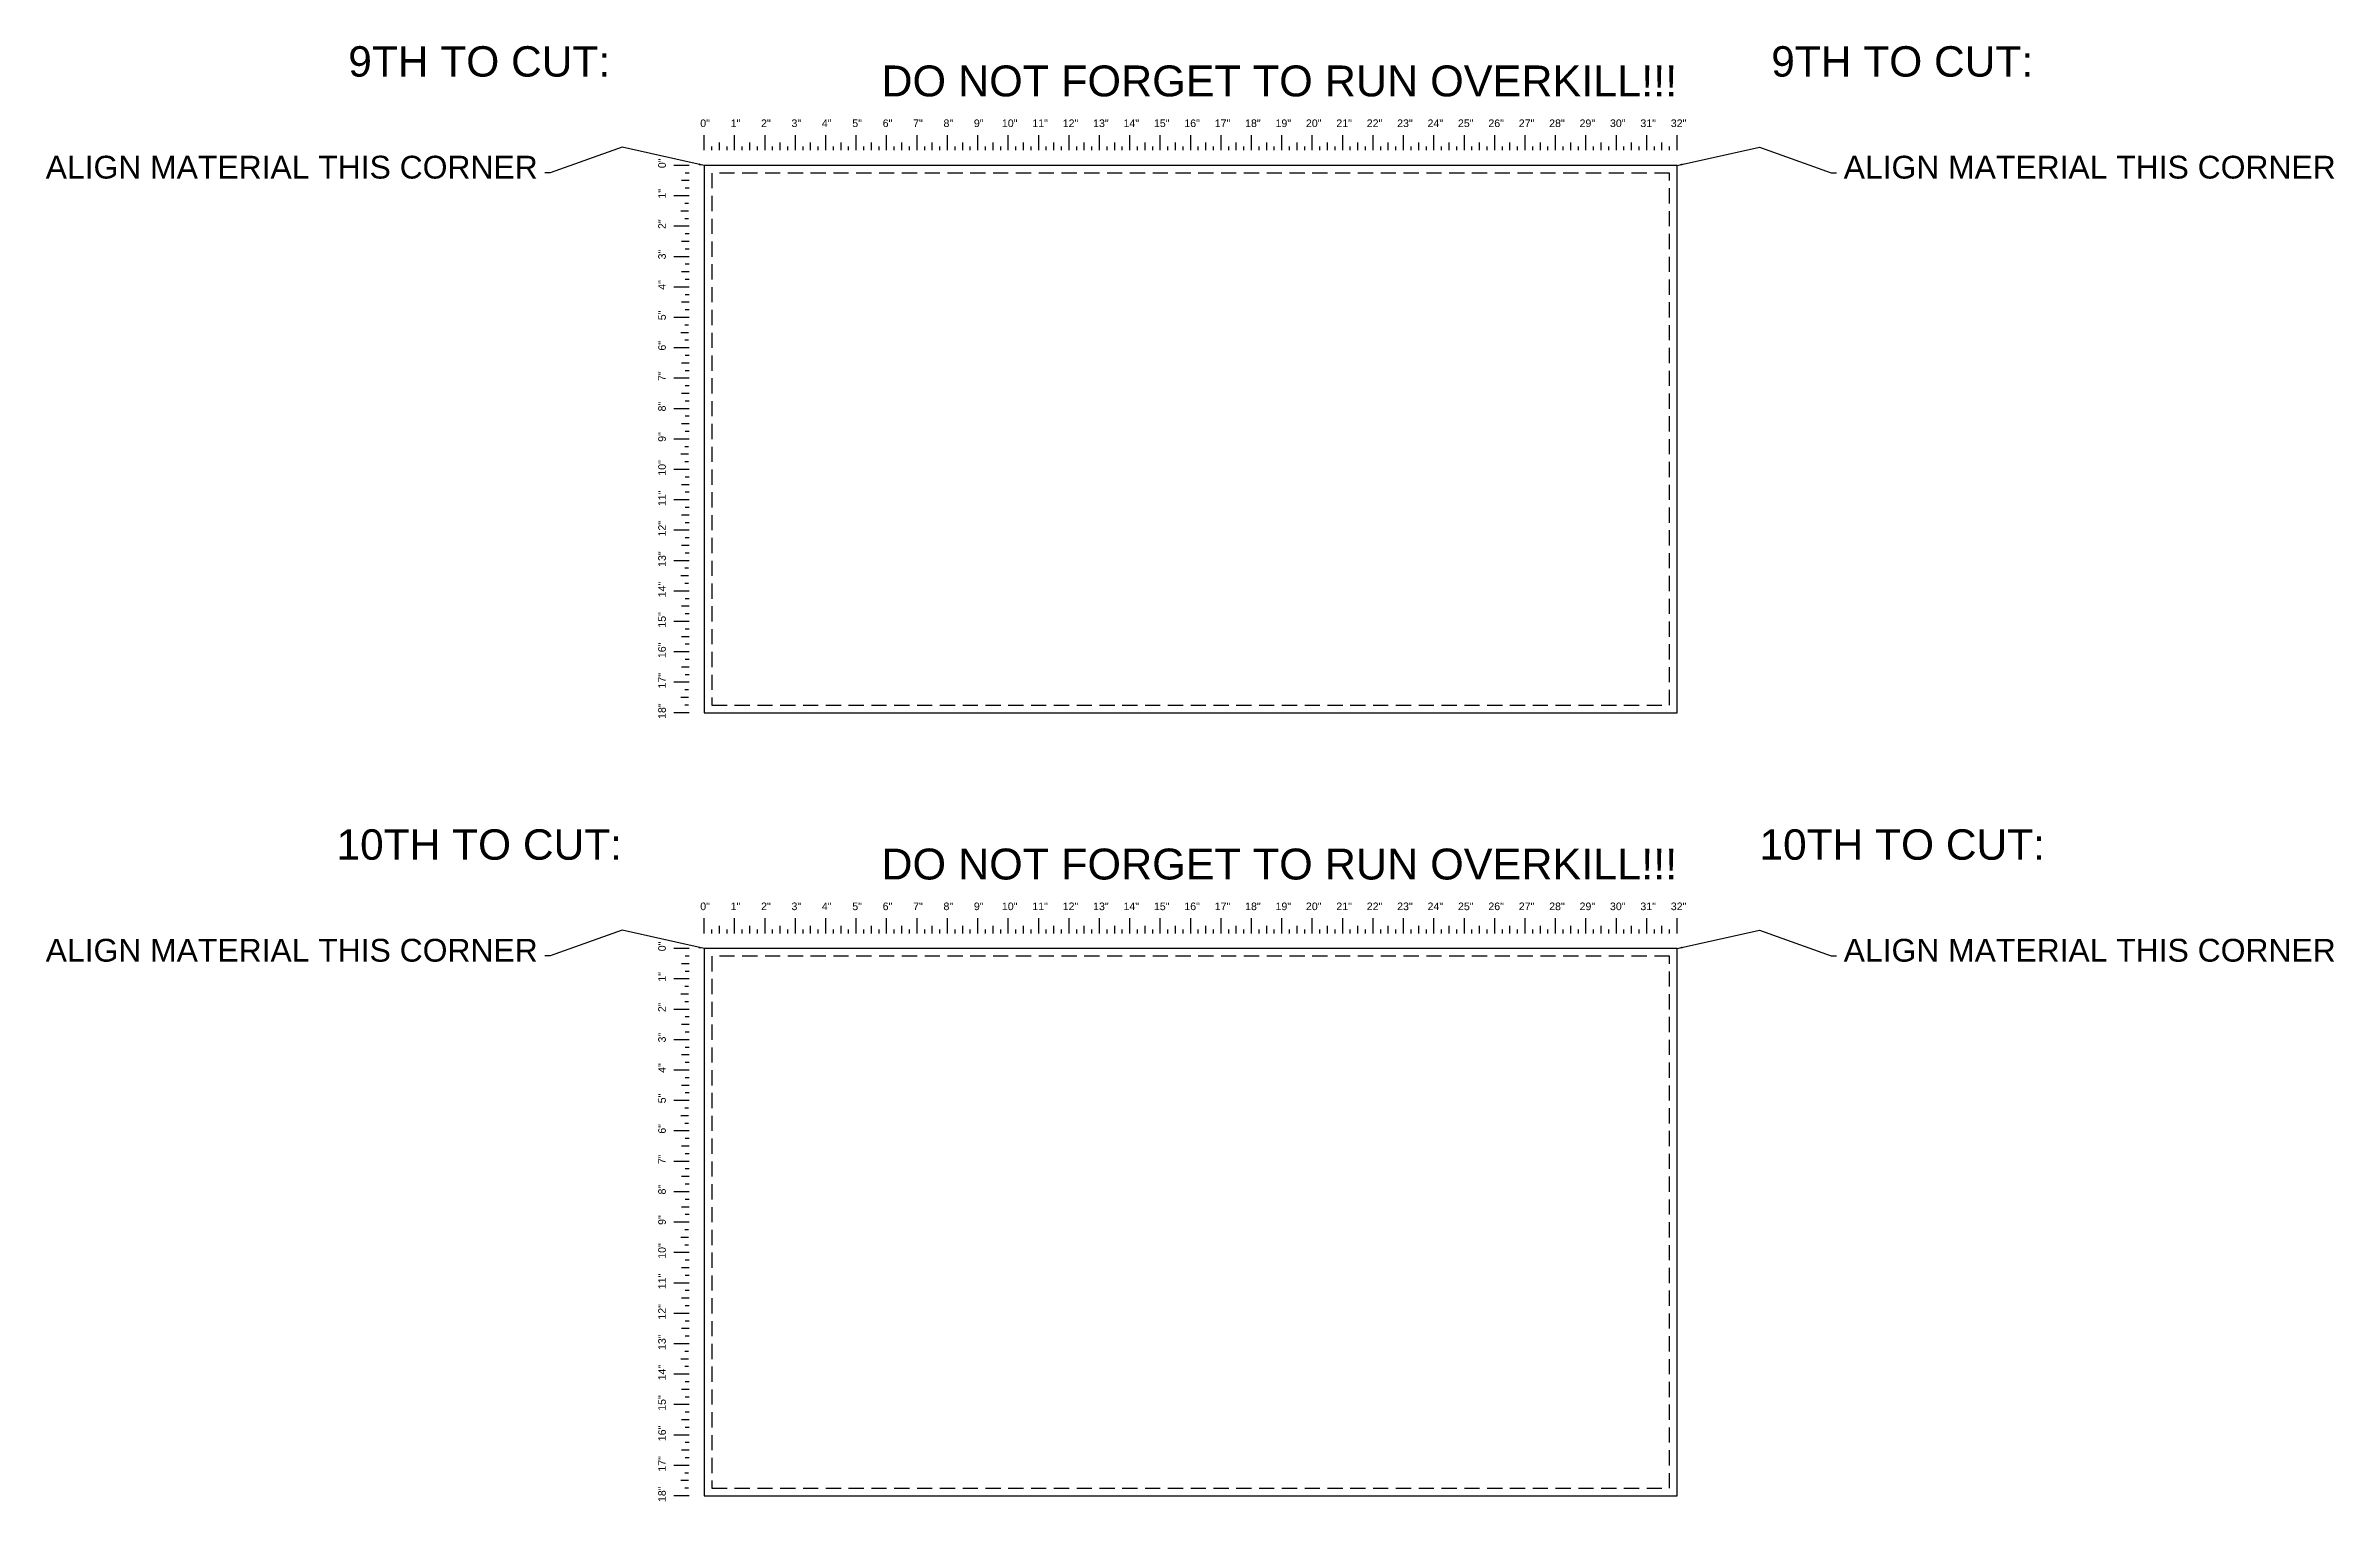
# Model space of a CAD drawing. Header units: inches. Extents: x 15 to 91, y 8 to 301.
# Drawn here: x 15.5 to 90.8, y 7.6 to 55.4 of the extents above; entities that cross this region are included whole.
import ezdxf

# ---------------------------------------------------------------- set-up
doc = ezdxf.new("R2010")
doc.units = ezdxf.units.IN
doc.header["$MEASUREMENT"] = 0
doc.linetypes.add('DASHED', pattern=[0.75, 0.5, -0.25])
doc.layers.get('Defpoints').update_dxf_attribs({"true_color": 0x000000})
doc.layers.add('2 - Engrave - Shallow (VECTOR)', color=1, linetype='Continuous', true_color=0xff0000)
doc.dimstyles.get("Standard").update_dxf_attribs({"dimtxt": 0.18, "dimasz": 0.18, "dimexe": 0.18, "dimexo": 0.0625, "dimgap": 0.09, "dimtad": 0, "dimtih": 1, "dimtoh": 1, "dimdec": 4, "dimzin": 0, "dimdsep": 46, "dimtxsty": 'Standard', "dimcen": 0.09, "dimadec": 0, "dimazin": 0, "dimtfac": 1, "dimtdec": 4, "dimtofl": 0, "dimtmove": 0, "dimatfit": 3, "dimfxl": 0, "dimtolj": 1, "dimtzin": 0, "dimarcsym": 0})

msp = doc.modelspace()

# ---------------------------------------------------------------- texts
at = {"layer": '2 - Engrave - Shallow (VECTOR)', "char_height": 1.01586, "width": 27.7709, "attachment_point": 3, "line_spacing_factor": 0.963855}
for insert in [(69.14, 54.773), (69.14, 29.016)]:
    msp.add_mtext('\\fArial;DO NOT FORGET TO RUN OVERKILL!!!', dxfattribs=dict(at, insert=insert))
at = {"layer": 'Defpoints', "line_spacing_factor": 0.963855}
for s, insert, char_height, width, attachment_point in [('\\fArial;9TH TO CUT:', (29.739, 55.407), 1, 9.51807, 2), ('\\fArial;9TH TO CUT:', (76.541, 55.407), 1, 9.51807, 2), ('\\fArial;0"', (37.327, 52.998), 0.25, 0.54819, 3), ('\\fArial;1"', (38.327, 52.998), 0.25, 0.5241, 3), ('\\fArial;2"', (39.327, 52.998), 0.25, 0.55271, 3), ('\\fArial;3"', (40.327, 52.998), 0.25, 0.54819, 3), ('\\fArial;4"', (41.327, 52.998), 0.25, 0.55873, 3), ('\\fArial;5"', (42.327, 52.998), 0.25, 0.54819, 3), ('\\fArial;6"', (43.327, 52.998), 0.25, 0.5497, 3), ('\\fArial;7"', (44.327, 52.998), 0.25, 0.54669, 3), ('\\fArial;8"', (45.327, 52.998), 0.25, 0.54819, 3), ('\\fArial;9"', (46.327, 52.998), 0.25, 0.54819, 3), ('\\fArial;10"', (47.442, 52.998), 0.25, 0.7244, 3), ('\\fArial;11"', (48.442, 52.998), 0.25, 0.6988, 3), ('\\fArial;12"', (49.442, 52.998), 0.25, 0.7244, 3), ('\\fArial;13"', (50.442, 52.998), 0.25, 0.7244, 3), ('\\fArial;14"', (51.442, 52.998), 0.25, 0.7244, 3), ('\\fArial;15"', (52.442, 52.998), 0.25, 0.7244, 3), ('\\fArial;16"', (53.442, 52.998), 0.25, 0.7244, 3), ('\\fArial;17"', (54.442, 52.998), 0.25, 0.7244, 3), ('\\fArial;18"', (55.442, 52.998), 0.25, 0.7244, 3), ('\\fArial;19"', (56.442, 52.998), 0.25, 0.7244, 3), ('\\fArial;20"', (57.442, 52.998), 0.25, 0.75301, 3), ('\\fArial;21"', (58.442, 52.998), 0.25, 0.75301, 3), ('\\fArial;22"', (59.442, 52.998), 0.25, 0.75301, 3), ('\\fArial;23"', (60.442, 52.998), 0.25, 0.75301, 3), ('\\fArial;24"', (61.442, 52.998), 0.25, 0.75301, 3), ('\\fArial;25"', (62.442, 52.998), 0.25, 0.75301, 3), ('\\fArial;26"', (63.442, 52.998), 0.25, 0.75301, 3), ('\\fArial;27"', (64.442, 52.998), 0.25, 0.75301, 3), ('\\fArial;28"', (65.442, 52.998), 0.25, 0.75301, 3), ('\\fArial;29"', (66.442, 52.998), 0.25, 0.75301, 3), ('\\fArial;30"', (67.442, 52.998), 0.25, 0.74849, 3), ('\\fArial;31"', (68.442, 52.998), 0.25, 0.74849, 3), ('\\fArial;32"', (69.442, 52.998), 0.25, 0.74849, 3), ('\\fArial;ALIGN MATERIAL THIS CORNER', (31.663, 51.804), 0.75, 17.3494, 3), ('\\fArial;ALIGN MATERIAL THIS CORNER', (74.617, 51.804), 0.75, 17.3494, 1), ('\\fArial;10TH TO CUT:', (29.739, 29.65), 1, 10.22892, 2), ('\\fArial;10TH TO CUT:', (76.541, 29.65), 1, 10.22892, 2), ('\\fArial;0"', (37.327, 27.242), 0.25, 0.54819, 3), ('\\fArial;1"', (38.327, 27.242), 0.25, 0.5241, 3), ('\\fArial;2"', (39.327, 27.242), 0.25, 0.55271, 3), ('\\fArial;3"', (40.327, 27.242), 0.25, 0.54819, 3), ('\\fArial;4"', (41.327, 27.242), 0.25, 0.55873, 3), ('\\fArial;5"', (42.327, 27.242), 0.25, 0.54819, 3), ('\\fArial;6"', (43.327, 27.242), 0.25, 0.5497, 3), ('\\fArial;7"', (44.327, 27.242), 0.25, 0.54669, 3), ('\\fArial;8"', (45.327, 27.242), 0.25, 0.54819, 3), ('\\fArial;9"', (46.327, 27.242), 0.25, 0.54819, 3), ('\\fArial;10"', (47.442, 27.242), 0.25, 0.7244, 3), ('\\fArial;11"', (48.442, 27.242), 0.25, 0.6988, 3), ('\\fArial;12"', (49.442, 27.242), 0.25, 0.7244, 3), ('\\fArial;13"', (50.442, 27.242), 0.25, 0.7244, 3), ('\\fArial;14"', (51.442, 27.242), 0.25, 0.7244, 3), ('\\fArial;15"', (52.442, 27.242), 0.25, 0.7244, 3), ('\\fArial;16"', (53.442, 27.242), 0.25, 0.7244, 3), ('\\fArial;17"', (54.442, 27.242), 0.25, 0.7244, 3), ('\\fArial;18"', (55.442, 27.242), 0.25, 0.7244, 3), ('\\fArial;19"', (56.442, 27.242), 0.25, 0.7244, 3), ('\\fArial;20"', (57.442, 27.242), 0.25, 0.75301, 3), ('\\fArial;21"', (58.442, 27.242), 0.25, 0.75301, 3), ('\\fArial;22"', (59.442, 27.242), 0.25, 0.75301, 3), ('\\fArial;23"', (60.442, 27.242), 0.25, 0.75301, 3), ('\\fArial;24"', (61.442, 27.242), 0.25, 0.75301, 3), ('\\fArial;25"', (62.442, 27.242), 0.25, 0.75301, 3), ('\\fArial;26"', (63.442, 27.242), 0.25, 0.75301, 3), ('\\fArial;27"', (64.442, 27.242), 0.25, 0.75301, 3), ('\\fArial;28"', (65.442, 27.242), 0.25, 0.75301, 3), ('\\fArial;29"', (66.442, 27.242), 0.25, 0.75301, 3), ('\\fArial;30"', (67.442, 27.242), 0.25, 0.74849, 3), ('\\fArial;31"', (68.442, 27.242), 0.25, 0.74849, 3), ('\\fArial;32"', (69.442, 27.242), 0.25, 0.74849, 3), ('\\fArial;ALIGN MATERIAL THIS CORNER', (31.663, 26.047), 0.75, 17.3494, 3), ('\\fArial;ALIGN MATERIAL THIS CORNER', (74.617, 26.047), 0.75, 17.3494, 1)]:
    msp.add_mtext(s, dxfattribs=dict(at, insert=insert, char_height=char_height, width=width, attachment_point=attachment_point))
at = {"layer": 'Defpoints', "char_height": 0.25, "attachment_point": 1, "rotation": 90, "line_spacing_factor": 0.963855}
for s, insert, width in [('\\fArial;0"', (35.626, 51.395), 0.54819), ('\\fArial;1"', (35.626, 50.395), 0.5241), ('\\fArial;2"', (35.626, 49.395), 0.55271), ('\\fArial;3"', (35.626, 48.395), 0.54819), ('\\fArial;4"', (35.626, 47.395), 0.55873), ('\\fArial;5"', (35.626, 46.395), 0.54819), ('\\fArial;6"', (35.626, 45.395), 0.5497), ('\\fArial;7"', (35.626, 44.395), 0.54669), ('\\fArial;8"', (35.626, 43.395), 0.54819), ('\\fArial;9"', (35.626, 42.395), 0.54819), ('\\fArial;10"', (35.626, 41.281), 0.7244), ('\\fArial;11"', (35.626, 40.281), 0.6988), ('\\fArial;12"', (35.626, 39.281), 0.7244), ('\\fArial;13"', (35.626, 38.281), 0.7244), ('\\fArial;14"', (35.626, 37.281), 0.7244), ('\\fArial;15"', (35.626, 36.281), 0.7244), ('\\fArial;16"', (35.626, 35.281), 0.7244), ('\\fArial;17"', (35.626, 34.281), 0.7244), ('\\fArial;18"', (35.626, 33.281), 0.7244), ('\\fArial;0"', (35.626, 25.639), 0.54819), ('\\fArial;1"', (35.626, 24.639), 0.5241), ('\\fArial;2"', (35.626, 23.639), 0.55271), ('\\fArial;3"', (35.626, 22.639), 0.54819), ('\\fArial;4"', (35.626, 21.639), 0.55873), ('\\fArial;5"', (35.626, 20.639), 0.54819), ('\\fArial;6"', (35.626, 19.639), 0.5497), ('\\fArial;7"', (35.626, 18.639), 0.54669), ('\\fArial;8"', (35.626, 17.639), 0.54819), ('\\fArial;9"', (35.626, 16.639), 0.54819), ('\\fArial;10"', (35.626, 15.524), 0.7244), ('\\fArial;11"', (35.626, 14.524), 0.6988), ('\\fArial;12"', (35.626, 13.524), 0.7244), ('\\fArial;13"', (35.626, 12.524), 0.7244), ('\\fArial;14"', (35.626, 11.524), 0.7244), ('\\fArial;15"', (35.626, 10.524), 0.7244), ('\\fArial;16"', (35.626, 9.524), 0.7244), ('\\fArial;17"', (35.626, 8.524), 0.7244), ('\\fArial;18"', (35.626, 7.524), 0.7244)]:
    msp.add_mtext(s, dxfattribs=dict(at, insert=insert, width=width))

# ---------------------------------------------------------------- linework, layer by layer
at = {"layer": 'Defpoints'}
for p, q in [((37.14, 51.985), (37.14, 52.485)), ((37.39, 51.985), (37.39, 52.11)), ((37.64, 51.985), (37.64, 52.235)), ((37.89, 51.985), (37.89, 52.11)), ((38.14, 51.985), (38.14, 52.485)), ((38.39, 51.985), (38.39, 52.11)), ((38.64, 51.985), (38.64, 52.235)), ((38.89, 51.985), (38.89, 52.11)), ((39.14, 51.985), (39.14, 52.485)), ((39.39, 51.985), (39.39, 52.11)), ((39.64, 51.985), (39.64, 52.235)), ((39.89, 51.985), (39.89, 52.11)), ((40.14, 51.985), (40.14, 52.485)), ((40.39, 51.985), (40.39, 52.11)), ((40.64, 51.985), (40.64, 52.235)), ((40.89, 51.985), (40.89, 52.11)), ((41.14, 51.985), (41.14, 52.485)), ((41.39, 51.985), (41.39, 52.11)), ((41.64, 51.985), (41.64, 52.235)), ((41.89, 51.985), (41.89, 52.11)), ((42.14, 51.985), (42.14, 52.485)), ((42.39, 51.985), (42.39, 52.11)), ((42.64, 51.985), (42.64, 52.235)), ((42.89, 51.985), (42.89, 52.11)), ((43.14, 51.985), (43.14, 52.485)), ((43.39, 51.985), (43.39, 52.11)), ((43.64, 51.985), (43.64, 52.235)), ((43.89, 51.985), (43.89, 52.11)), ((44.14, 51.985), (44.14, 52.485)), ((44.39, 51.985), (44.39, 52.11)), ((44.64, 51.985), (44.64, 52.235)), ((44.89, 51.985), (44.89, 52.11)), ((45.14, 51.985), (45.14, 52.485)), ((45.39, 51.985), (45.39, 52.11)), ((45.64, 51.985), (45.64, 52.235)), ((45.89, 51.985), (45.89, 52.11)), ((46.14, 51.985), (46.14, 52.485)), ((46.39, 51.985), (46.39, 52.11)), ((46.64, 51.985), (46.64, 52.235)), ((46.89, 51.985), (46.89, 52.11)), ((47.14, 51.985), (47.14, 52.485)), ((47.39, 51.985), (47.39, 52.11)), ((47.64, 51.985), (47.64, 52.235)), ((47.89, 51.985), (47.89, 52.11)), ((48.14, 51.985), (48.14, 52.485)), ((48.39, 51.985), (48.39, 52.11)), ((48.64, 51.985), (48.64, 52.235)), ((48.89, 51.985), (48.89, 52.11)), ((49.14, 51.985), (49.14, 52.485)), ((49.39, 51.985), (49.39, 52.11)), ((49.64, 51.985), (49.64, 52.235)), ((49.89, 51.985), (49.89, 52.11)), ((50.14, 51.985), (50.14, 52.485)), ((50.39, 51.985), (50.39, 52.11)), ((50.64, 51.985), (50.64, 52.235)), ((50.89, 51.985), (50.89, 52.11)), ((51.14, 51.985), (51.14, 52.485)), ((51.39, 51.985), (51.39, 52.11)), ((51.64, 51.985), (51.64, 52.235)), ((51.89, 51.985), (51.89, 52.11)), ((52.14, 51.985), (52.14, 52.485)), ((52.39, 51.985), (52.39, 52.11)), ((52.64, 51.985), (52.64, 52.235)), ((52.89, 51.985), (52.89, 52.11)), ((53.14, 51.985), (53.14, 52.485)), ((53.39, 51.985), (53.39, 52.11)), ((53.64, 51.985), (53.64, 52.235)), ((53.89, 51.985), (53.89, 52.11)), ((54.14, 51.985), (54.14, 52.485)), ((54.39, 51.985), (54.39, 52.11)), ((54.64, 51.985), (54.64, 52.235)), ((54.89, 51.985), (54.89, 52.11)), ((55.14, 51.985), (55.14, 52.485)), ((55.39, 51.985), (55.39, 52.11)), ((55.64, 51.985), (55.64, 52.235)), ((55.89, 51.985), (55.89, 52.11)), ((56.14, 51.985), (56.14, 52.485)), ((56.39, 51.985), (56.39, 52.11)), ((56.64, 51.985), (56.64, 52.235)), ((56.89, 51.985), (56.89, 52.11)), ((57.14, 51.985), (57.14, 52.485)), ((57.39, 51.985), (57.39, 52.11)), ((57.64, 51.985), (57.64, 52.235)), ((57.89, 51.985), (57.89, 52.11)), ((58.14, 51.985), (58.14, 52.485)), ((58.39, 51.985), (58.39, 52.11)), ((58.64, 51.985), (58.64, 52.235)), ((58.89, 51.985), (58.89, 52.11)), ((59.14, 51.985), (59.14, 52.485)), ((59.39, 51.985), (59.39, 52.11)), ((59.64, 51.985), (59.64, 52.235)), ((59.89, 51.985), (59.89, 52.11)), ((60.14, 51.985), (60.14, 52.485)), ((60.39, 51.985), (60.39, 52.11)), ((60.64, 51.985), (60.64, 52.235)), ((60.89, 51.985), (60.89, 52.11)), ((61.14, 51.985), (61.14, 52.485)), ((61.39, 51.985), (61.39, 52.11)), ((61.64, 51.985), (61.64, 52.235)), ((61.89, 51.985), (61.89, 52.11)), ((62.14, 51.985), (62.14, 52.485)), ((62.39, 51.985), (62.39, 52.11)), ((62.64, 51.985), (62.64, 52.235)), ((62.89, 51.985), (62.89, 52.11)), ((63.14, 51.985), (63.14, 52.485)), ((63.39, 51.985), (63.39, 52.11)), ((63.64, 51.985), (63.64, 52.235)), ((63.89, 51.985), (63.89, 52.11)), ((64.14, 51.985), (64.14, 52.485)), ((64.39, 51.985), (64.39, 52.11)), ((64.64, 51.985), (64.64, 52.235)), ((64.89, 51.985), (64.89, 52.11)), ((65.14, 51.985), (65.14, 52.485)), ((65.39, 51.985), (65.39, 52.11)), ((65.64, 51.985), (65.64, 52.235)), ((65.89, 51.985), (65.89, 52.11)), ((66.14, 51.985), (66.14, 52.485)), ((66.39, 51.985), (66.39, 52.11)), ((66.64, 51.985), (66.64, 52.235)), ((66.89, 51.985), (66.89, 52.11)), ((67.14, 51.985), (67.14, 52.485)), ((67.39, 51.985), (67.39, 52.11)), ((67.64, 51.985), (67.64, 52.235)), ((67.89, 51.985), (67.89, 52.11)), ((68.14, 51.985), (68.14, 52.485)), ((68.39, 51.985), (68.39, 52.11)), ((68.64, 51.985), (68.64, 52.235)), ((68.89, 51.985), (68.89, 52.11)), ((69.14, 51.985), (69.14, 52.485)), ((36.64, 51.485), (36.14, 51.485)), ((36.64, 51.235), (36.515, 51.235)), ((36.64, 50.485), (36.14, 50.485)), ((36.64, 50.985), (36.39, 50.985)), ((36.64, 50.735), (36.515, 50.735)), ((36.625, 49.985), (36.375, 49.985)), ((36.625, 50.235), (36.5, 50.235)), ((36.625, 49.735), (36.5, 49.735)), ((36.64, 49.485), (36.14, 49.485)), ((36.64, 48.985), (36.39, 48.985)), ((36.64, 49.235), (36.515, 49.235)), ((36.64, 48.485), (36.14, 48.485)), ((36.64, 48.735), (36.515, 48.735)), ((36.64, 48.235), (36.515, 48.235)), ((36.64, 47.485), (36.14, 47.485)), ((36.64, 47.985), (36.39, 47.985)), ((36.64, 47.735), (36.515, 47.735)), ((36.64, 46.985), (36.39, 46.985)), ((36.64, 47.235), (36.515, 47.235)), ((36.64, 46.735), (36.515, 46.735)), ((36.64, 46.485), (36.14, 46.485)), ((36.625, 45.985), (36.375, 45.985)), ((36.625, 46.235), (36.5, 46.235)), ((36.64, 45.485), (36.14, 45.485)), ((36.625, 45.735), (36.5, 45.735)), ((36.64, 45.235), (36.515, 45.235)), ((36.64, 44.485), (36.14, 44.485)), ((36.64, 44.985), (36.39, 44.985)), ((36.64, 44.735), (36.515, 44.735)), ((36.64, 43.985), (36.39, 43.985)), ((36.64, 44.235), (36.515, 44.235)), ((36.64, 43.735), (36.515, 43.735)), ((36.64, 43.485), (36.14, 43.485)), ((36.64, 42.985), (36.39, 42.985)), ((36.64, 43.235), (36.515, 43.235)), ((36.64, 42.485), (36.14, 42.485)), ((36.625, 42.235), (36.5, 42.235)), ((36.64, 42.735), (36.515, 42.735)), ((36.64, 41.485), (36.14, 41.485)), ((36.625, 41.985), (36.375, 41.985)), ((36.625, 41.735), (36.5, 41.735)), ((36.64, 40.985), (36.39, 40.985)), ((36.64, 41.235), (36.515, 41.235)), ((36.64, 40.735), (36.515, 40.735)), ((36.64, 40.485), (36.14, 40.485)), ((36.64, 39.985), (36.39, 39.985)), ((36.64, 40.235), (36.515, 40.235)), ((36.64, 39.485), (36.14, 39.485)), ((36.64, 39.735), (36.515, 39.735)), ((36.64, 39.235), (36.515, 39.235)), ((36.64, 38.485), (36.14, 38.485)), ((36.64, 38.985), (36.39, 38.985)), ((36.64, 38.735), (36.515, 38.735)), ((36.625, 37.985), (36.375, 37.985)), ((36.625, 38.235), (36.5, 38.235)), ((36.625, 37.735), (36.5, 37.735)), ((36.64, 37.485), (36.14, 37.485)), ((36.64, 36.985), (36.39, 36.985)), ((36.64, 37.235), (36.515, 37.235)), ((36.64, 36.485), (36.14, 36.485)), ((36.64, 36.735), (36.515, 36.735)), ((36.64, 36.235), (36.515, 36.235)), ((36.64, 35.485), (36.14, 35.485)), ((36.64, 35.985), (36.39, 35.985)), ((36.64, 35.735), (36.515, 35.735)), ((36.64, 34.985), (36.39, 34.985)), ((36.64, 35.235), (36.515, 35.235)), ((36.64, 34.735), (36.515, 34.735)), ((36.64, 34.485), (36.14, 34.485)), ((36.625, 33.985), (36.375, 33.985)), ((36.625, 34.235), (36.5, 34.235)), ((36.64, 33.485), (36.14, 33.485)), ((36.625, 33.735), (36.5, 33.735)), ((37.14, 26.228), (37.14, 26.728)), ((37.39, 26.228), (37.39, 26.353)), ((37.64, 26.228), (37.64, 26.478)), ((37.89, 26.228), (37.89, 26.353)), ((38.14, 26.228), (38.14, 26.728)), ((38.39, 26.228), (38.39, 26.353)), ((38.64, 26.228), (38.64, 26.478)), ((38.89, 26.228), (38.89, 26.353)), ((39.14, 26.228), (39.14, 26.728)), ((39.39, 26.228), (39.39, 26.353)), ((39.64, 26.228), (39.64, 26.478)), ((39.89, 26.228), (39.89, 26.353)), ((40.14, 26.228), (40.14, 26.728)), ((40.39, 26.228), (40.39, 26.353)), ((40.64, 26.228), (40.64, 26.478)), ((40.89, 26.228), (40.89, 26.353)), ((41.14, 26.228), (41.14, 26.728)), ((41.39, 26.228), (41.39, 26.353)), ((41.64, 26.228), (41.64, 26.478)), ((41.89, 26.228), (41.89, 26.353)), ((42.14, 26.228), (42.14, 26.728)), ((42.39, 26.228), (42.39, 26.353)), ((42.64, 26.228), (42.64, 26.478)), ((42.89, 26.228), (42.89, 26.353)), ((43.14, 26.228), (43.14, 26.728)), ((43.39, 26.228), (43.39, 26.353)), ((43.64, 26.228), (43.64, 26.478)), ((43.89, 26.228), (43.89, 26.353)), ((44.14, 26.228), (44.14, 26.728)), ((44.39, 26.228), (44.39, 26.353)), ((44.64, 26.228), (44.64, 26.478)), ((44.89, 26.228), (44.89, 26.353)), ((45.14, 26.228), (45.14, 26.728)), ((45.39, 26.228), (45.39, 26.353)), ((45.64, 26.228), (45.64, 26.478)), ((45.89, 26.228), (45.89, 26.353)), ((46.14, 26.228), (46.14, 26.728)), ((46.39, 26.228), (46.39, 26.353)), ((46.64, 26.228), (46.64, 26.478)), ((46.89, 26.228), (46.89, 26.353)), ((47.14, 26.228), (47.14, 26.728)), ((47.39, 26.228), (47.39, 26.353)), ((47.64, 26.228), (47.64, 26.478)), ((47.89, 26.228), (47.89, 26.353)), ((48.14, 26.228), (48.14, 26.728)), ((48.39, 26.228), (48.39, 26.353)), ((48.64, 26.228), (48.64, 26.478)), ((48.89, 26.228), (48.89, 26.353)), ((49.14, 26.228), (49.14, 26.728)), ((49.39, 26.228), (49.39, 26.353)), ((49.64, 26.228), (49.64, 26.478)), ((49.89, 26.228), (49.89, 26.353)), ((50.14, 26.228), (50.14, 26.728)), ((50.39, 26.228), (50.39, 26.353)), ((50.64, 26.228), (50.64, 26.478)), ((50.89, 26.228), (50.89, 26.353)), ((51.14, 26.228), (51.14, 26.728)), ((51.39, 26.228), (51.39, 26.353)), ((51.64, 26.228), (51.64, 26.478)), ((51.89, 26.228), (51.89, 26.353)), ((52.14, 26.228), (52.14, 26.728)), ((52.39, 26.228), (52.39, 26.353)), ((52.64, 26.228), (52.64, 26.478)), ((52.89, 26.228), (52.89, 26.353)), ((53.14, 26.228), (53.14, 26.728)), ((53.39, 26.228), (53.39, 26.353)), ((53.64, 26.228), (53.64, 26.478)), ((53.89, 26.228), (53.89, 26.353)), ((54.14, 26.228), (54.14, 26.728)), ((54.39, 26.228), (54.39, 26.353)), ((54.64, 26.228), (54.64, 26.478)), ((54.89, 26.228), (54.89, 26.353)), ((55.14, 26.228), (55.14, 26.728)), ((55.39, 26.228), (55.39, 26.353)), ((55.64, 26.228), (55.64, 26.478)), ((55.89, 26.228), (55.89, 26.353)), ((56.14, 26.228), (56.14, 26.728)), ((56.39, 26.228), (56.39, 26.353)), ((56.64, 26.228), (56.64, 26.478)), ((56.89, 26.228), (56.89, 26.353)), ((57.14, 26.228), (57.14, 26.728)), ((57.39, 26.228), (57.39, 26.353)), ((57.64, 26.228), (57.64, 26.478)), ((57.89, 26.228), (57.89, 26.353)), ((58.14, 26.228), (58.14, 26.728)), ((58.39, 26.228), (58.39, 26.353)), ((58.64, 26.228), (58.64, 26.478)), ((58.89, 26.228), (58.89, 26.353)), ((59.14, 26.228), (59.14, 26.728)), ((59.39, 26.228), (59.39, 26.353)), ((59.64, 26.228), (59.64, 26.478)), ((59.89, 26.228), (59.89, 26.353)), ((60.14, 26.228), (60.14, 26.728)), ((60.39, 26.228), (60.39, 26.353)), ((60.64, 26.228), (60.64, 26.478)), ((60.89, 26.228), (60.89, 26.353)), ((61.14, 26.228), (61.14, 26.728)), ((61.39, 26.228), (61.39, 26.353)), ((61.64, 26.228), (61.64, 26.478)), ((61.89, 26.228), (61.89, 26.353)), ((62.14, 26.228), (62.14, 26.728)), ((62.39, 26.228), (62.39, 26.353)), ((62.64, 26.228), (62.64, 26.478)), ((62.89, 26.228), (62.89, 26.353)), ((63.14, 26.228), (63.14, 26.728)), ((63.39, 26.228), (63.39, 26.353)), ((63.64, 26.228), (63.64, 26.478)), ((63.89, 26.228), (63.89, 26.353)), ((64.14, 26.228), (64.14, 26.728)), ((64.39, 26.228), (64.39, 26.353)), ((64.64, 26.228), (64.64, 26.478)), ((64.89, 26.228), (64.89, 26.353)), ((65.14, 26.228), (65.14, 26.728)), ((65.39, 26.228), (65.39, 26.353)), ((65.64, 26.228), (65.64, 26.478)), ((65.89, 26.228), (65.89, 26.353)), ((66.14, 26.228), (66.14, 26.728)), ((66.39, 26.228), (66.39, 26.353)), ((66.64, 26.228), (66.64, 26.478)), ((66.89, 26.228), (66.89, 26.353)), ((67.14, 26.228), (67.14, 26.728)), ((67.39, 26.228), (67.39, 26.353)), ((67.64, 26.228), (67.64, 26.478)), ((67.89, 26.228), (67.89, 26.353)), ((68.14, 26.228), (68.14, 26.728)), ((68.39, 26.228), (68.39, 26.353)), ((68.64, 26.228), (68.64, 26.478)), ((68.89, 26.228), (68.89, 26.353)), ((69.14, 26.228), (69.14, 26.728)), ((36.64, 25.728), (36.14, 25.728)), ((36.64, 25.228), (36.39, 25.228)), ((36.64, 25.478), (36.515, 25.478)), ((36.64, 24.978), (36.515, 24.978)), ((36.64, 24.728), (36.14, 24.728)), ((36.625, 24.228), (36.375, 24.228)), ((36.625, 24.478), (36.5, 24.478)), ((36.64, 23.728), (36.14, 23.728)), ((36.625, 23.978), (36.5, 23.978)), ((36.64, 23.478), (36.515, 23.478)), ((36.64, 22.728), (36.14, 22.728)), ((36.64, 23.228), (36.39, 23.228)), ((36.64, 22.978), (36.515, 22.978)), ((36.64, 22.228), (36.39, 22.228)), ((36.64, 22.478), (36.515, 22.478)), ((36.64, 21.978), (36.515, 21.978)), ((36.64, 21.728), (36.14, 21.728)), ((36.64, 21.228), (36.39, 21.228)), ((36.64, 21.478), (36.515, 21.478)), ((36.64, 20.728), (36.14, 20.728)), ((36.625, 20.478), (36.5, 20.478)), ((36.64, 20.978), (36.515, 20.978)), ((36.64, 19.728), (36.14, 19.728)), ((36.625, 20.228), (36.375, 20.228)), ((36.625, 19.978), (36.5, 19.978)), ((36.64, 19.228), (36.39, 19.228)), ((36.64, 19.478), (36.515, 19.478)), ((36.64, 18.978), (36.515, 18.978)), ((36.64, 18.728), (36.14, 18.728)), ((36.64, 18.228), (36.39, 18.228)), ((36.64, 18.478), (36.515, 18.478)), ((36.64, 17.728), (36.14, 17.728)), ((36.64, 17.978), (36.515, 17.978)), ((36.64, 17.478), (36.515, 17.478)), ((36.64, 16.728), (36.14, 16.728)), ((36.64, 17.228), (36.39, 17.228)), ((36.64, 16.978), (36.515, 16.978)), ((36.625, 16.228), (36.375, 16.228)), ((36.625, 16.478), (36.5, 16.478)), ((36.625, 15.978), (36.5, 15.978)), ((36.64, 15.728), (36.14, 15.728)), ((36.64, 15.228), (36.39, 15.228)), ((36.64, 15.478), (36.515, 15.478)), ((36.64, 14.728), (36.14, 14.728)), ((36.64, 14.978), (36.515, 14.978)), ((36.64, 14.478), (36.515, 14.478)), ((36.64, 13.728), (36.14, 13.728)), ((36.64, 14.228), (36.39, 14.228)), ((36.64, 13.978), (36.515, 13.978)), ((36.64, 13.228), (36.39, 13.228)), ((36.64, 13.478), (36.515, 13.478)), ((36.64, 12.978), (36.515, 12.978)), ((36.64, 12.728), (36.14, 12.728)), ((36.625, 12.228), (36.375, 12.228)), ((36.625, 12.478), (36.5, 12.478)), ((36.64, 11.728), (36.14, 11.728)), ((36.625, 11.978), (36.5, 11.978)), ((36.64, 11.478), (36.515, 11.478)), ((36.64, 10.728), (36.14, 10.728)), ((36.64, 11.228), (36.39, 11.228)), ((36.64, 10.978), (36.515, 10.978)), ((36.64, 10.228), (36.39, 10.228)), ((36.64, 10.478), (36.515, 10.478)), ((36.64, 9.978), (36.515, 9.978)), ((36.64, 9.728), (36.14, 9.728)), ((36.64, 9.228), (36.39, 9.228)), ((36.64, 9.478), (36.515, 9.478)), ((36.64, 8.728), (36.14, 8.728)), ((36.625, 8.478), (36.5, 8.478)), ((36.64, 8.978), (36.515, 8.978)), ((36.64, 7.728), (36.14, 7.728)), ((36.625, 8.228), (36.375, 8.228)), ((36.625, 7.978), (36.5, 7.978))]:
    msp.add_line(p, q, dxfattribs=at)
for points in [[(37.14, 33.485), (69.14, 33.485), (69.14, 51.485), (37.14, 51.485)], [(37.14, 7.728), (69.14, 7.728), (69.14, 25.728), (37.14, 25.728)]]:
    msp.add_lwpolyline(points, close=True, dxfattribs=at)
at = {"layer": 'Defpoints', "linetype": 'DASHED'}
for points in [[(37.39, 33.735), (68.89, 33.735), (68.89, 51.235), (37.39, 51.235)], [(37.39, 7.978), (68.89, 7.978), (68.89, 25.478), (37.39, 25.478)]]:
    msp.add_lwpolyline(points, close=True, dxfattribs=at)

msp.set_redraw_order([(e.dxf.handle, doc.entitydb.next_handle()) for e in msp.query("TEXT MTEXT ATTDEF DIMENSION ARC_DIMENSION")])  # texts and dimensions are drawn at this point

# ---------------------------------------------------------------- leaders
at = {"layer": 'Defpoints'}
for points in [[(37.14, 51.485), (34.436, 52.091), (32.077, 51.248), (31.897, 51.248)], [(69.14, 51.485), (71.844, 52.091), (74.203, 51.248), (74.383, 51.248)], [(37.14, 25.728), (34.436, 26.335), (32.077, 25.492), (31.897, 25.492)], [(69.14, 25.728), (71.844, 26.335), (74.203, 25.492), (74.383, 25.492)]]:
    msp.add_leader(points, dimstyle='Standard', override={"dimgap": 0.09, "dimtad": 0}, dxfattribs=at)

doc.saveas('drawing.dxf')
